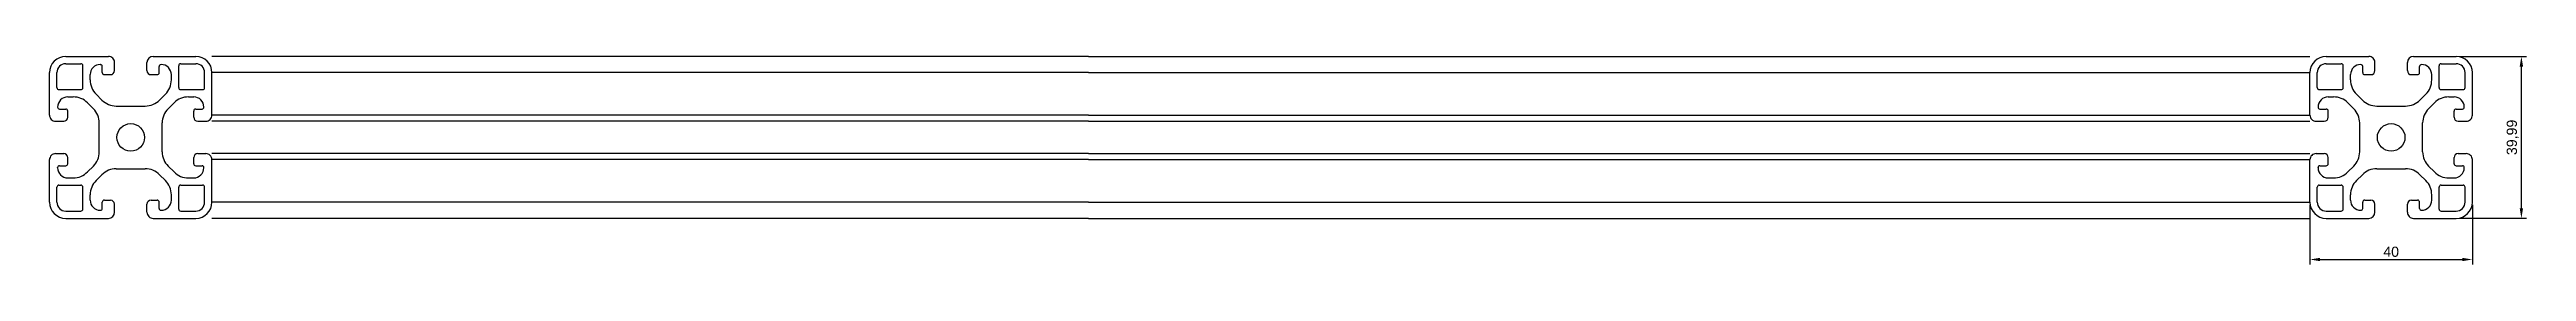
# Model space of a CAD drawing. Header units: millimetres. Extents: x -29 to 3384, y -388 to 1226.
# Drawn here: x 2755 to 3365, y -388 to -336 of the extents above; entities that cross this region are included whole.
import ezdxf

# ---------------------------------------------------------------- set-up
doc = ezdxf.new("R2010")
doc.units = ezdxf.units.MM
doc.linetypes.add('phl_thick', pattern=[0])
doc.layers.add('projection', color=7, linetype='Continuous')
doc.styles.get("Standard").update_dxf_attribs({"font": 'arial.ttf'})
doc.dimstyles.new('ISO-25', dxfattribs={"dimtxt": 2.5, "dimasz": 2.5, "dimexe": 1.25, "dimexo": 0.625, "dimtad": 1, "dimtxsty": 'Standard', "dimcen": 2.5, "dimadec": 0, "dimazin": 0, "dimtfac": 1, "dimtmove": 0, "dimatfit": 3, "dimfxl": 1, "dimarcsym": 0})

msp = doc.modelspace()

# ---------------------------------------------------------------- blocks, each defined once
blk = doc.blocks.new('*D195')
at = {"color": 0, "lineweight": -2, "transparency": 16777216}
for p, q in [((3348.65, -336.46), (3365.05, -336.46)), ((3363.8, -373.95), (3363.8, -338.96)), ((3348.65, -376.45), (3365.05, -376.45))]:
    blk.add_line(p, q, dxfattribs=at)
at = {"color": 0, "transparency": 16777216}
for points in [[(3363.38, -338.96), (3364.21, -338.96), (3363.8, -336.46)], [(3363.38, -373.95), (3364.21, -373.95), (3363.8, -376.45)]]:
    blk.add_solid(points, dxfattribs=at)
at = {"layer": 'Defpoints', "color": 0, "transparency": 16777216}
for p in [(3348.03, -336.46), (3363.8, -336.46), (3348.03, -376.45)]:
    blk.add_point(p, dxfattribs=at)
at = {"color": 0, "transparency": 16777216, "insert": (3361.67, -356.46), "char_height": 2.5, "attachment_point": 5, "rotation": 90}
blk.add_mtext('39,99', dxfattribs=at)
blk = doc.blocks.new('*D196')
at = {"color": 0, "lineweight": -2, "transparency": 16777216}
for p, q in [((3311.73, -373.09), (3311.73, -387.87)), ((3351.73, -373.09), (3351.73, -387.87)), ((3314.23, -386.62), (3349.23, -386.62))]:
    blk.add_line(p, q, dxfattribs=at)
at = {"color": 0, "transparency": 16777216}
for points in [[(3314.23, -386.21), (3314.23, -387.04), (3311.73, -386.62)], [(3349.23, -386.21), (3349.23, -387.04), (3351.73, -386.62)]]:
    blk.add_solid(points, dxfattribs=at)
at = {"layer": 'Defpoints', "color": 0, "transparency": 16777216}
for p in [(3311.73, -372.46), (3351.73, -372.46), (3351.73, -386.62)]:
    blk.add_point(p, dxfattribs=at)
at = {"color": 0, "transparency": 16777216, "insert": (3331.73, -384.72), "char_height": 2.5, "attachment_point": 5}
blk.add_mtext('40', dxfattribs=at)

# ---------------------------------------------------------------- dimensions: what is measured, and where the dimension line sits
dim = msp.add_linear_dim(base=(3363.79509, -336.46219), p1=(3348.02829, -376.45069), p2=(3348.02829, -336.46219), angle=90, dimstyle='ISO-25')
dim.commit()
dim.dimension.update_dxf_attribs({"geometry": '*D195', "text_midpoint": (3361.6677, -356.45644)})
dim = msp.add_linear_dim(base=(3351.72527, -386.62408), p1=(3311.72527, -372.46219), p2=(3351.72527, -372.46219), dimstyle='ISO-25')
dim.commit()
dim.dimension.update_dxf_attribs({"geometry": '*D196', "text_midpoint": (3331.72527, -384.72265)})

# ---------------------------------------------------------------- linework, layer by layer
for p, q in [((3010.92703, -336.46219), (2795.08913, -336.46219)), ((3010.92703, -340.46219), (2795.08913, -340.46219)), ((3044.92703, -340.46219), (3076.92703, -340.46219)), ((3045.24813, -336.46219), (3076.60593, -336.46219)), ((3203.26248, -336.46219), (3259.15046, -336.46219)), ((3203.26248, -340.46219), (3258.8232, -340.46219)), ((3258.8232, -340.46219), (3290.8232, -340.46219)), ((3259.15046, -336.46219), (3291.15046, -336.46219)), ((3290.49594, -336.46219), (3311.72534, -336.46219)), ((3290.49594, -336.46219), (3311.72534, -336.46219)), ((3290.82326, -340.46219), (3311.72534, -340.46219)), ((3290.82326, -340.46219), (3311.72534, -340.46219)), ((3010.92703, -350.96219), (2795.08913, -350.96219)), ((3010.92703, -352.46219), (2795.08913, -352.46219)), ((3044.92703, -350.96219), (3076.92703, -350.96219)), ((3044.92703, -352.46219), (3076.92703, -352.46219)), ((3203.26248, -350.96219), (3258.8232, -350.96219)), ((3203.26248, -352.46219), (3258.8232, -352.46219)), ((3258.8232, -350.96219), (3290.8232, -350.96219)), ((3258.8232, -352.46219), (3290.8232, -352.46219)), ((3290.82326, -350.96219), (3311.72534, -350.96219)), ((3290.82326, -350.96219), (3311.72534, -350.96219)), ((3290.82326, -352.46219), (3311.72534, -352.46219)), ((3290.82326, -352.46219), (3311.72534, -352.46219)), ((3010.92703, -360.46219), (2795.08913, -360.46219)), ((3010.92703, -361.96219), (2795.08913, -361.96219)), ((3044.92703, -360.46219), (3076.92703, -360.46219)), ((3044.92703, -361.96219), (3076.92703, -361.96219)), ((3203.26248, -360.46219), (3258.8232, -360.46219)), ((3203.26248, -361.96219), (3258.8232, -361.96219)), ((3258.8232, -360.46219), (3290.8232, -360.46219)), ((3258.8232, -361.96219), (3290.8232, -361.96219)), ((3290.82326, -360.46219), (3311.72534, -360.46219)), ((3290.82326, -360.46219), (3311.72534, -360.46219)), ((3290.82326, -361.96219), (3311.72534, -361.96219)), ((3290.82326, -361.96219), (3311.72534, -361.96219)), ((3010.92703, -372.46219), (2795.08913, -372.46219)), ((3010.92703, -376.46219), (2795.08913, -376.46219)), ((3044.92703, -372.46219), (3076.92703, -372.46219)), ((3203.26248, -372.46219), (3258.8232, -372.46219)), ((3203.26248, -376.46219), (3311.72527, -376.46219)), ((3258.8232, -372.46219), (3290.8232, -372.46219)), ((3290.82326, -372.46219), (3311.72534, -372.46219)), ((3290.82326, -372.46219), (3311.72534, -372.46219))]:
    msp.add_line(p, q)
at = {"layer": 'projection', "color": 7, "linetype": 'phl_thick'}
for p, q in [((2755.08913, -350.96219), (2755.08913, -340.46219)), ((2756.88913, -344.16219), (2756.88913, -340.46219)), ((2759.08913, -336.46219), (2769.58913, -336.46219)), ((2759.08913, -338.26219), (2762.78913, -338.26219)), ((2763.28913, -344.16219), (2763.28913, -338.76219)), ((2765.08913, -342.2698), (2765.08913, -340.96219)), ((2767.58913, -338.46219), (2767.63913, -338.46219)), ((2768.08913, -340.46219), (2768.08913, -338.91219)), ((2768.58913, -340.96219), (2770.08913, -340.96219)), ((2771.08913, -339.96219), (2771.08913, -337.96219)), ((2779.08913, -339.96219), (2779.08913, -337.96219)), ((2780.08913, -340.96219), (2781.58913, -340.96219)), ((2780.58913, -336.46219), (2791.08913, -336.46219)), ((2782.08913, -340.46219), (2782.08913, -338.91219)), ((2782.53913, -338.46219), (2782.58913, -338.46219)), ((2785.08913, -342.2698), (2785.08913, -340.96219)), ((2786.88913, -344.16219), (2786.88913, -338.76219)), ((2787.38913, -338.26219), (2791.08913, -338.26219)), ((2793.28913, -344.16219), (2793.28913, -340.46219)), ((2795.08913, -350.96219), (2795.08913, -340.46219)), ((3010.92703, -336.46219), (3045.24813, -336.46219)), ((3010.92703, -340.46219), (3044.92703, -340.46219)), ((3076.60593, -336.46219), (3203.26248, -336.46219)), ((3076.92703, -340.46219), (3203.26248, -340.46219)), ((3311.72527, -350.96219), (3311.72527, -340.46219)), ((3313.52527, -344.16219), (3313.52527, -340.46219)), ((3315.72527, -336.46219), (3326.22527, -336.46219)), ((3315.72527, -338.26219), (3319.42527, -338.26219)), ((3319.92527, -344.16219), (3319.92527, -338.76219)), ((3321.72527, -342.2698), (3321.72527, -340.96219)), ((3324.22527, -338.46219), (3324.27527, -338.46219)), ((3324.72527, -340.46219), (3324.72527, -338.91219)), ((3325.22527, -340.96219), (3326.72527, -340.96219)), ((3327.72527, -339.96219), (3327.72527, -337.96219)), ((3335.72527, -339.96219), (3335.72527, -337.96219)), ((3336.72527, -340.96219), (3338.22527, -340.96219)), ((3337.22527, -336.46219), (3347.72527, -336.46219)), ((3338.72527, -340.46219), (3338.72527, -338.91219)), ((3339.17527, -338.46219), (3339.22527, -338.46219)), ((3341.72527, -342.2698), (3341.72527, -340.96219)), ((3343.52527, -344.16219), (3343.52527, -338.76219)), ((3344.02527, -338.26219), (3347.72527, -338.26219)), ((3349.92527, -344.16219), (3349.92527, -340.46219)), ((3351.72527, -350.96219), (3351.72527, -340.46219)), ((2757.38913, -344.66219), (2762.78913, -344.66219)), ((2759.58913, -346.46219), (2760.89674, -346.46219)), ((2767.99599, -347.24772), (2766.5536, -345.80533)), ((2782.18228, -347.24772), (2783.62467, -345.80533)), ((2787.38913, -344.66219), (2792.78913, -344.66219)), ((2789.28152, -346.46219), (2790.58913, -346.46219)), ((3314.02527, -344.66219), (3319.42527, -344.66219)), ((3316.22527, -346.46219), (3317.53288, -346.46219)), ((3324.63212, -347.24772), (3323.18974, -345.80533)), ((3338.81842, -347.24772), (3340.2608, -345.80533)), ((3344.02527, -344.66219), (3349.42527, -344.66219)), ((3345.91766, -346.46219), (3347.22527, -346.46219)), ((2756.58913, -352.46219), (2758.58913, -352.46219)), ((2757.08913, -349.01219), (2757.08913, -348.96219)), ((2757.53913, -349.46219), (2759.08913, -349.46219)), ((2759.58913, -351.46219), (2759.58913, -349.96219)), ((2765.87467, -349.36904), (2764.43228, -347.92665)), ((2767.33913, -360.0198), (2767.33913, -352.90458)), ((2771.53152, -348.71219), (2778.64674, -348.71219)), ((2782.83913, -360.0198), (2782.83913, -352.90458)), ((2784.3036, -349.36904), (2785.74599, -347.92665)), ((2790.58913, -351.46219), (2790.58913, -349.96219)), ((2791.08913, -349.46219), (2792.63913, -349.46219)), ((2791.58913, -352.46219), (2793.58913, -352.46219)), ((2793.08913, -349.01219), (2793.08913, -348.96219)), ((3010.92703, -350.96219), (3044.92703, -350.96219)), ((3010.92703, -352.46219), (3044.92703, -352.46219)), ((3076.92703, -350.96219), (3203.26248, -350.96219)), ((3076.92703, -352.46219), (3203.26248, -352.46219)), ((3313.22527, -352.46219), (3315.22527, -352.46219)), ((3313.72527, -349.01219), (3313.72527, -348.96219)), ((3314.17527, -349.46219), (3315.72527, -349.46219)), ((3316.22527, -351.46219), (3316.22527, -349.96219)), ((3322.5108, -349.36904), (3321.06841, -347.92665)), ((3323.97527, -360.0198), (3323.97527, -352.90458)), ((3328.16766, -348.71219), (3335.28288, -348.71219)), ((3339.47527, -360.0198), (3339.47527, -352.90458)), ((3340.93974, -349.36904), (3342.38212, -347.92665)), ((3347.22527, -351.46219), (3347.22527, -349.96219)), ((3347.72527, -349.46219), (3349.27527, -349.46219)), ((3348.22527, -352.46219), (3350.22527, -352.46219)), ((3349.72527, -349.01219), (3349.72527, -348.96219)), ((2755.08913, -372.46219), (2755.08913, -361.96219)), ((2756.58913, -360.46219), (2758.58913, -360.46219)), ((2757.08913, -363.96219), (2757.08913, -363.91219)), ((2757.53913, -363.46219), (2759.08913, -363.46219)), ((2759.58913, -362.96219), (2759.58913, -361.46219)), ((2764.43228, -364.99772), (2765.87467, -363.55533)), ((2766.5536, -367.11904), (2767.99599, -365.67665)), ((2771.53152, -364.21219), (2778.64674, -364.21219)), ((2783.62467, -367.11904), (2782.18228, -365.67665)), ((2785.74599, -364.99772), (2784.3036, -363.55533)), ((2790.58913, -362.96219), (2790.58913, -361.46219)), ((2791.08913, -363.46219), (2792.63913, -363.46219)), ((2791.58913, -360.46219), (2793.58913, -360.46219)), ((2793.08913, -363.96219), (2793.08913, -363.91219)), ((2795.08913, -372.46219), (2795.08913, -361.96219)), ((3010.92703, -360.46219), (3044.92703, -360.46219)), ((3010.92703, -361.96219), (3044.92703, -361.96219)), ((3076.92703, -360.46219), (3203.26248, -360.46219)), ((3076.92703, -361.96219), (3203.26248, -361.96219)), ((3311.72527, -372.46219), (3311.72527, -361.96219)), ((3313.22527, -360.46219), (3315.22527, -360.46219)), ((3313.72527, -363.96219), (3313.72527, -363.91219)), ((3314.17527, -363.46219), (3315.72527, -363.46219)), ((3316.22527, -362.96219), (3316.22527, -361.46219)), ((3321.06841, -364.99772), (3322.5108, -363.55533)), ((3323.18974, -367.11904), (3324.63212, -365.67665)), ((3328.16766, -364.21219), (3335.28288, -364.21219)), ((3340.2608, -367.11904), (3338.81842, -365.67665)), ((3342.38212, -364.99772), (3340.93974, -363.55533)), ((3347.22527, -362.96219), (3347.22527, -361.46219)), ((3347.72527, -363.46219), (3349.27527, -363.46219)), ((3348.22527, -360.46219), (3350.22527, -360.46219)), ((3349.72527, -363.96219), (3349.72527, -363.91219)), ((3351.72527, -372.46219), (3351.72527, -361.96219)), ((2756.88913, -372.46219), (2756.88913, -368.76219)), ((2757.38913, -368.26219), (2762.78913, -368.26219)), ((2759.58913, -366.46219), (2760.89674, -366.46219)), ((2763.28913, -374.16219), (2763.28913, -368.76219)), ((2765.08913, -371.96219), (2765.08913, -370.65458)), ((2768.58913, -371.96219), (2770.08913, -371.96219)), ((2780.08913, -371.96219), (2781.58913, -371.96219)), ((2785.08913, -371.96219), (2785.08913, -370.65458)), ((2786.88913, -374.16219), (2786.88913, -368.76219)), ((2787.38913, -368.26219), (2792.78913, -368.26219)), ((2789.28152, -366.46219), (2790.58913, -366.46219)), ((2793.28913, -372.46219), (2793.28913, -368.76219)), ((3313.52527, -372.46219), (3313.52527, -368.76219)), ((3314.02527, -368.26219), (3319.42527, -368.26219)), ((3316.22527, -366.46219), (3317.53288, -366.46219)), ((3319.92527, -374.16219), (3319.92527, -368.76219)), ((3321.72527, -371.96219), (3321.72527, -370.65458)), ((3325.22527, -371.96219), (3326.72527, -371.96219)), ((3336.72527, -371.96219), (3338.22527, -371.96219)), ((3341.72527, -371.96219), (3341.72527, -370.65458)), ((3343.52527, -374.16219), (3343.52527, -368.76219)), ((3344.02527, -368.26219), (3349.42527, -368.26219)), ((3345.91766, -366.46219), (3347.22527, -366.46219)), ((3349.92527, -372.46219), (3349.92527, -368.76219)), ((2759.08913, -374.66219), (2762.78913, -374.66219)), ((2759.08913, -376.46219), (2769.58913, -376.46219)), ((2767.58913, -374.46219), (2767.63913, -374.46219)), ((2768.08913, -374.01219), (2768.08913, -372.46219)), ((2771.08913, -374.96219), (2771.08913, -372.96219)), ((2779.08913, -374.96219), (2779.08913, -372.96219)), ((2780.58913, -376.46219), (2791.08913, -376.46219)), ((2782.08913, -374.01219), (2782.08913, -372.46219)), ((2782.53913, -374.46219), (2782.58913, -374.46219)), ((2787.38913, -374.66219), (2791.08913, -374.66219)), ((3010.92703, -372.46219), (3044.92703, -372.46219)), ((3010.92703, -376.46219), (3203.26248, -376.46219)), ((3076.92703, -372.46219), (3203.26248, -372.46219)), ((3315.72527, -374.66219), (3319.42527, -374.66219)), ((3315.72527, -376.46219), (3326.22527, -376.46219)), ((3324.22527, -374.46219), (3324.27527, -374.46219)), ((3324.72527, -374.01219), (3324.72527, -372.46219)), ((3327.72527, -374.96219), (3327.72527, -372.96219)), ((3335.72527, -374.96219), (3335.72527, -372.96219)), ((3337.22527, -376.46219), (3347.72527, -376.46219)), ((3338.72527, -374.01219), (3338.72527, -372.46219)), ((3339.17527, -374.46219), (3339.22527, -374.46219)), ((3344.02527, -374.66219), (3347.72527, -374.66219))]:
    msp.add_line(p, q, dxfattribs=at)
for centre in [(2775.08913, -356.46219), (3331.72527, -356.46219)]:
    msp.add_circle(centre, 3.4, dxfattribs=at)
for centre, radius, start, end in [((2759.08913, -340.46219), 4, 90, 180), ((2759.08913, -340.46219), 2.2, 90, 180), ((2762.78913, -338.76219), 0.5, 0.00008743, 90.00002186), ((2767.58913, -340.96219), 2.5, 90.00000023, 180), ((2767.63913, -338.91219), 0.45, 359.99990352, 89.99997505), ((2768.58913, -340.46219), 0.5, 180, 269.99999977), ((2769.58913, -337.96219), 1.5, 0, 90.00000053), ((2770.08913, -339.96219), 1, 270.00000023, 0), ((2780.58913, -337.96219), 1.5, 90.000001, 180), ((2780.08913, -339.96219), 1, 180, 269.99999862), ((2781.58913, -340.46219), 0.5, 269.99999794, 0), ((2782.53913, -338.91219), 0.45, 90.00002749, 180.00010157), ((2782.58913, -340.96219), 2.5, 0, 90.00000062), ((2787.38913, -338.76219), 0.5, 89.99997814, 179.99991257), ((2791.08913, -340.46219), 4, 0, 90), ((2791.08913, -340.46219), 2.2, 0, 90), ((3315.72527, -340.46219), 4, 90, 180), ((3315.72527, -340.46219), 2.2, 90, 180), ((3319.42527, -338.76219), 0.5, 0.00008743, 90.00002186), ((3324.22527, -340.96219), 2.5, 90.00000023, 180), ((3324.27527, -338.91219), 0.45, 359.99990352, 89.99997505), ((3325.22527, -340.46219), 0.5, 180, 269.99999977), ((3326.22527, -337.96219), 1.5, 0, 90.00000053), ((3326.72527, -339.96219), 1, 270.00000023, 0), ((3337.22527, -337.96219), 1.5, 90.000001, 180), ((3336.72527, -339.96219), 1, 180, 269.99999862), ((3338.22527, -340.46219), 0.5, 269.99999794, 0), ((3339.17527, -338.91219), 0.45, 90.00002749, 180.00010157), ((3339.22527, -340.96219), 2.5, 0, 90.00000062), ((3344.02527, -338.76219), 0.5, 89.99997814, 179.99991257), ((3347.72527, -340.46219), 4, 0, 90), ((3347.72527, -340.46219), 2.2, 0, 90), ((2757.38913, -344.16219), 0.5, 180, 269.99991257), ((2759.58913, -348.96219), 2.5, 89.99999893, 180), ((2760.89674, -351.46219), 5, 45.00000275, 90.00000379), ((2762.78913, -344.16219), 0.5, 269.99997814, 0), ((2770.08913, -342.2698), 5, 180, 224.99999731), ((2771.53152, -343.71219), 5, 224.99999953, 269.99999867), ((2778.64674, -343.71219), 5, 270.00000057, 315.00000084), ((2780.08913, -342.2698), 5, 315.00000275, 0), ((2789.28152, -351.46219), 5, 89.99999599, 134.99999731), ((2787.38913, -344.16219), 0.5, 180, 270.00002186), ((2790.58913, -348.96219), 2.5, 0, 89.99999977), ((2792.78913, -344.16219), 0.5, 270.00008743, 0), ((3314.02527, -344.16219), 0.5, 180, 269.99991257), ((3316.22527, -348.96219), 2.5, 89.99999893, 180), ((3317.53288, -351.46219), 5, 45.00000275, 90.00000379), ((3319.42527, -344.16219), 0.5, 269.99997814, 0), ((3326.72527, -342.2698), 5, 180, 224.99999731), ((3328.16766, -343.71219), 5, 224.99999953, 269.99999867), ((3335.28288, -343.71219), 5, 270.00000057, 315.00000084), ((3336.72527, -342.2698), 5, 315.00000275, 0), ((3345.91766, -351.46219), 5, 89.99999599, 134.99999731), ((3344.02527, -344.16219), 0.5, 180, 270.00002186), ((3347.22527, -348.96219), 2.5, 0, 89.99999977), ((3349.42527, -344.16219), 0.5, 270.00008743, 0), ((2756.58913, -350.96219), 1.5, 180, 270.00000129), ((2757.53913, -349.01219), 0.45, 180, 270.00010157), ((2758.58913, -351.46219), 1, 270.00000253, 0), ((2759.08913, -349.96219), 0.5, 0, 89.99999519), ((2762.33913, -352.90458), 5, 0, 45.00000084), ((2787.83913, -352.90458), 5, 134.99999953, 180), ((2791.08913, -349.96219), 0.5, 90.00000023, 180), ((2791.58913, -351.46219), 1, 180, 269.99999977), ((2792.63913, -349.01219), 0.45, 269.99990352, 0), ((2793.58913, -350.96219), 1.5, 269.99999871, 0), ((3313.22527, -350.96219), 1.5, 180, 270.00000129), ((3314.17527, -349.01219), 0.45, 180, 270.00010157), ((3315.22527, -351.46219), 1, 270.00000253, 0), ((3315.72527, -349.96219), 0.5, 0, 89.99999519), ((3318.97527, -352.90458), 5, 0, 45.00000084), ((3344.47527, -352.90458), 5, 134.99999953, 180), ((3347.72527, -349.96219), 0.5, 90.00000023, 180), ((3348.22527, -351.46219), 1, 180, 269.99999977), ((3349.27527, -349.01219), 0.45, 269.99990352, 0), ((3350.22527, -350.96219), 1.5, 269.99999871, 0), ((2756.58913, -361.96219), 1.5, 89.99999871, 180), ((2757.53913, -363.91219), 0.45, 89.99990352, 180), ((2759.58913, -363.96219), 2.5, 180, 269.99999977), ((2758.58913, -361.46219), 1, 0, 89.99999977), ((2759.08913, -362.96219), 0.5, 270.00000023, 0), ((2760.89674, -361.46219), 5, 269.99999599, 314.99999731), ((2762.33913, -360.0198), 5, 314.99999953, 0), ((2771.53152, -369.21219), 5, 90.00000057, 135.00000084), ((2778.64674, -369.21219), 5, 44.99999953, 89.99999867), ((2787.83913, -360.0198), 5, 180, 225.00000084), ((2789.28152, -361.46219), 5, 225.00000275, 270.00000379), ((2791.58913, -361.46219), 1, 90.00000253, 180), ((2791.08913, -362.96219), 0.5, 180, 269.99999519), ((2790.58913, -363.96219), 2.5, 269.99999893, 0), ((2792.63913, -363.91219), 0.45, 0, 90.00010157), ((2793.58913, -361.96219), 1.5, 0, 90.00000129), ((3313.22527, -361.96219), 1.5, 89.99999871, 180), ((3314.17527, -363.91219), 0.45, 89.99990352, 180), ((3316.22527, -363.96219), 2.5, 180, 269.99999977), ((3315.22527, -361.46219), 1, 0, 89.99999977), ((3315.72527, -362.96219), 0.5, 270.00000023, 0), ((3317.53288, -361.46219), 5, 269.99999599, 314.99999731), ((3318.97527, -360.0198), 5, 314.99999953, 0), ((3328.16766, -369.21219), 5, 90.00000057, 135.00000084), ((3335.28288, -369.21219), 5, 44.99999953, 89.99999867), ((3344.47527, -360.0198), 5, 180, 225.00000084), ((3345.91766, -361.46219), 5, 225.00000275, 270.00000379), ((3348.22527, -361.46219), 1, 90.00000253, 180), ((3347.72527, -362.96219), 0.5, 180, 269.99999519), ((3347.22527, -363.96219), 2.5, 269.99999893, 0), ((3349.27527, -363.91219), 0.45, 0, 90.00010157), ((3350.22527, -361.96219), 1.5, 0, 90.00000129), ((2757.38913, -368.76219), 0.5, 90.00008743, 180), ((2762.78913, -368.76219), 0.5, 0, 90.00002186), ((2770.08913, -370.65458), 5, 135.00000275, 180), ((2767.58913, -371.96219), 2.5, 180, 270.00000062), ((2768.58913, -372.46219), 0.5, 89.99999794, 180), ((2770.08913, -372.96219), 1, 0, 89.99999862), ((2780.08913, -372.96219), 1, 90.00000023, 180), ((2781.58913, -372.46219), 0.5, 0, 89.99999977), ((2782.58913, -371.96219), 2.5, 270.00000023, 0), ((2780.08913, -370.65458), 5, 0, 44.99999731), ((2787.38913, -368.76219), 0.5, 89.99997814, 180), ((2792.78913, -368.76219), 0.5, 0, 89.99991257), ((3314.02527, -368.76219), 0.5, 90.00008743, 180), ((3319.42527, -368.76219), 0.5, 0, 90.00002186), ((3326.72527, -370.65458), 5, 135.00000275, 180), ((3324.22527, -371.96219), 2.5, 180, 270.00000062), ((3325.22527, -372.46219), 0.5, 89.99999794, 180), ((3326.72527, -372.96219), 1, 0, 89.99999862), ((3336.72527, -372.96219), 1, 90.00000023, 180), ((3338.22527, -372.46219), 0.5, 0, 89.99999977), ((3339.22527, -371.96219), 2.5, 270.00000023, 0), ((3336.72527, -370.65458), 5, 0, 44.99999731), ((3344.02527, -368.76219), 0.5, 89.99997814, 180), ((3349.42527, -368.76219), 0.5, 0, 89.99991257), ((2759.08913, -372.46219), 4, 180, 270), ((2759.08913, -372.46219), 2.2, 180, 270), ((2762.78913, -374.16219), 0.5, 269.99997814, 359.99991257), ((2767.63913, -374.01219), 0.45, 270.00002749, 0.00010157), ((2769.58913, -374.96219), 1.5, 270.000001, 0), ((2780.58913, -374.96219), 1.5, 180, 270.00000053), ((2782.53913, -374.01219), 0.45, 179.99990352, 269.99997505), ((2787.38913, -374.16219), 0.5, 180.00008743, 270.00002186), ((2791.08913, -372.46219), 2.2, 270, 0), ((2791.08913, -372.46219), 4, 270, 0), ((3315.72527, -372.46219), 4, 180, 270), ((3315.72527, -372.46219), 2.2, 180, 270), ((3319.42527, -374.16219), 0.5, 269.99997814, 359.99991257), ((3324.27527, -374.01219), 0.45, 270.00002749, 0.00010157), ((3326.22527, -374.96219), 1.5, 270.000001, 0), ((3337.22527, -374.96219), 1.5, 180, 270.00000053), ((3339.17527, -374.01219), 0.45, 179.99990352, 269.99997505), ((3344.02527, -374.16219), 0.5, 180.00008743, 270.00002186), ((3347.72527, -372.46219), 2.2, 270, 0), ((3347.72527, -372.46219), 4, 270, 0)]:
    msp.add_arc(centre, radius, start, end, dxfattribs=at)

msp.set_redraw_order([(e.dxf.handle, doc.entitydb.next_handle()) for e in msp.query("TEXT MTEXT ATTDEF DIMENSION ARC_DIMENSION")])  # texts and dimensions are drawn at this point

doc.saveas('drawing.dxf')
